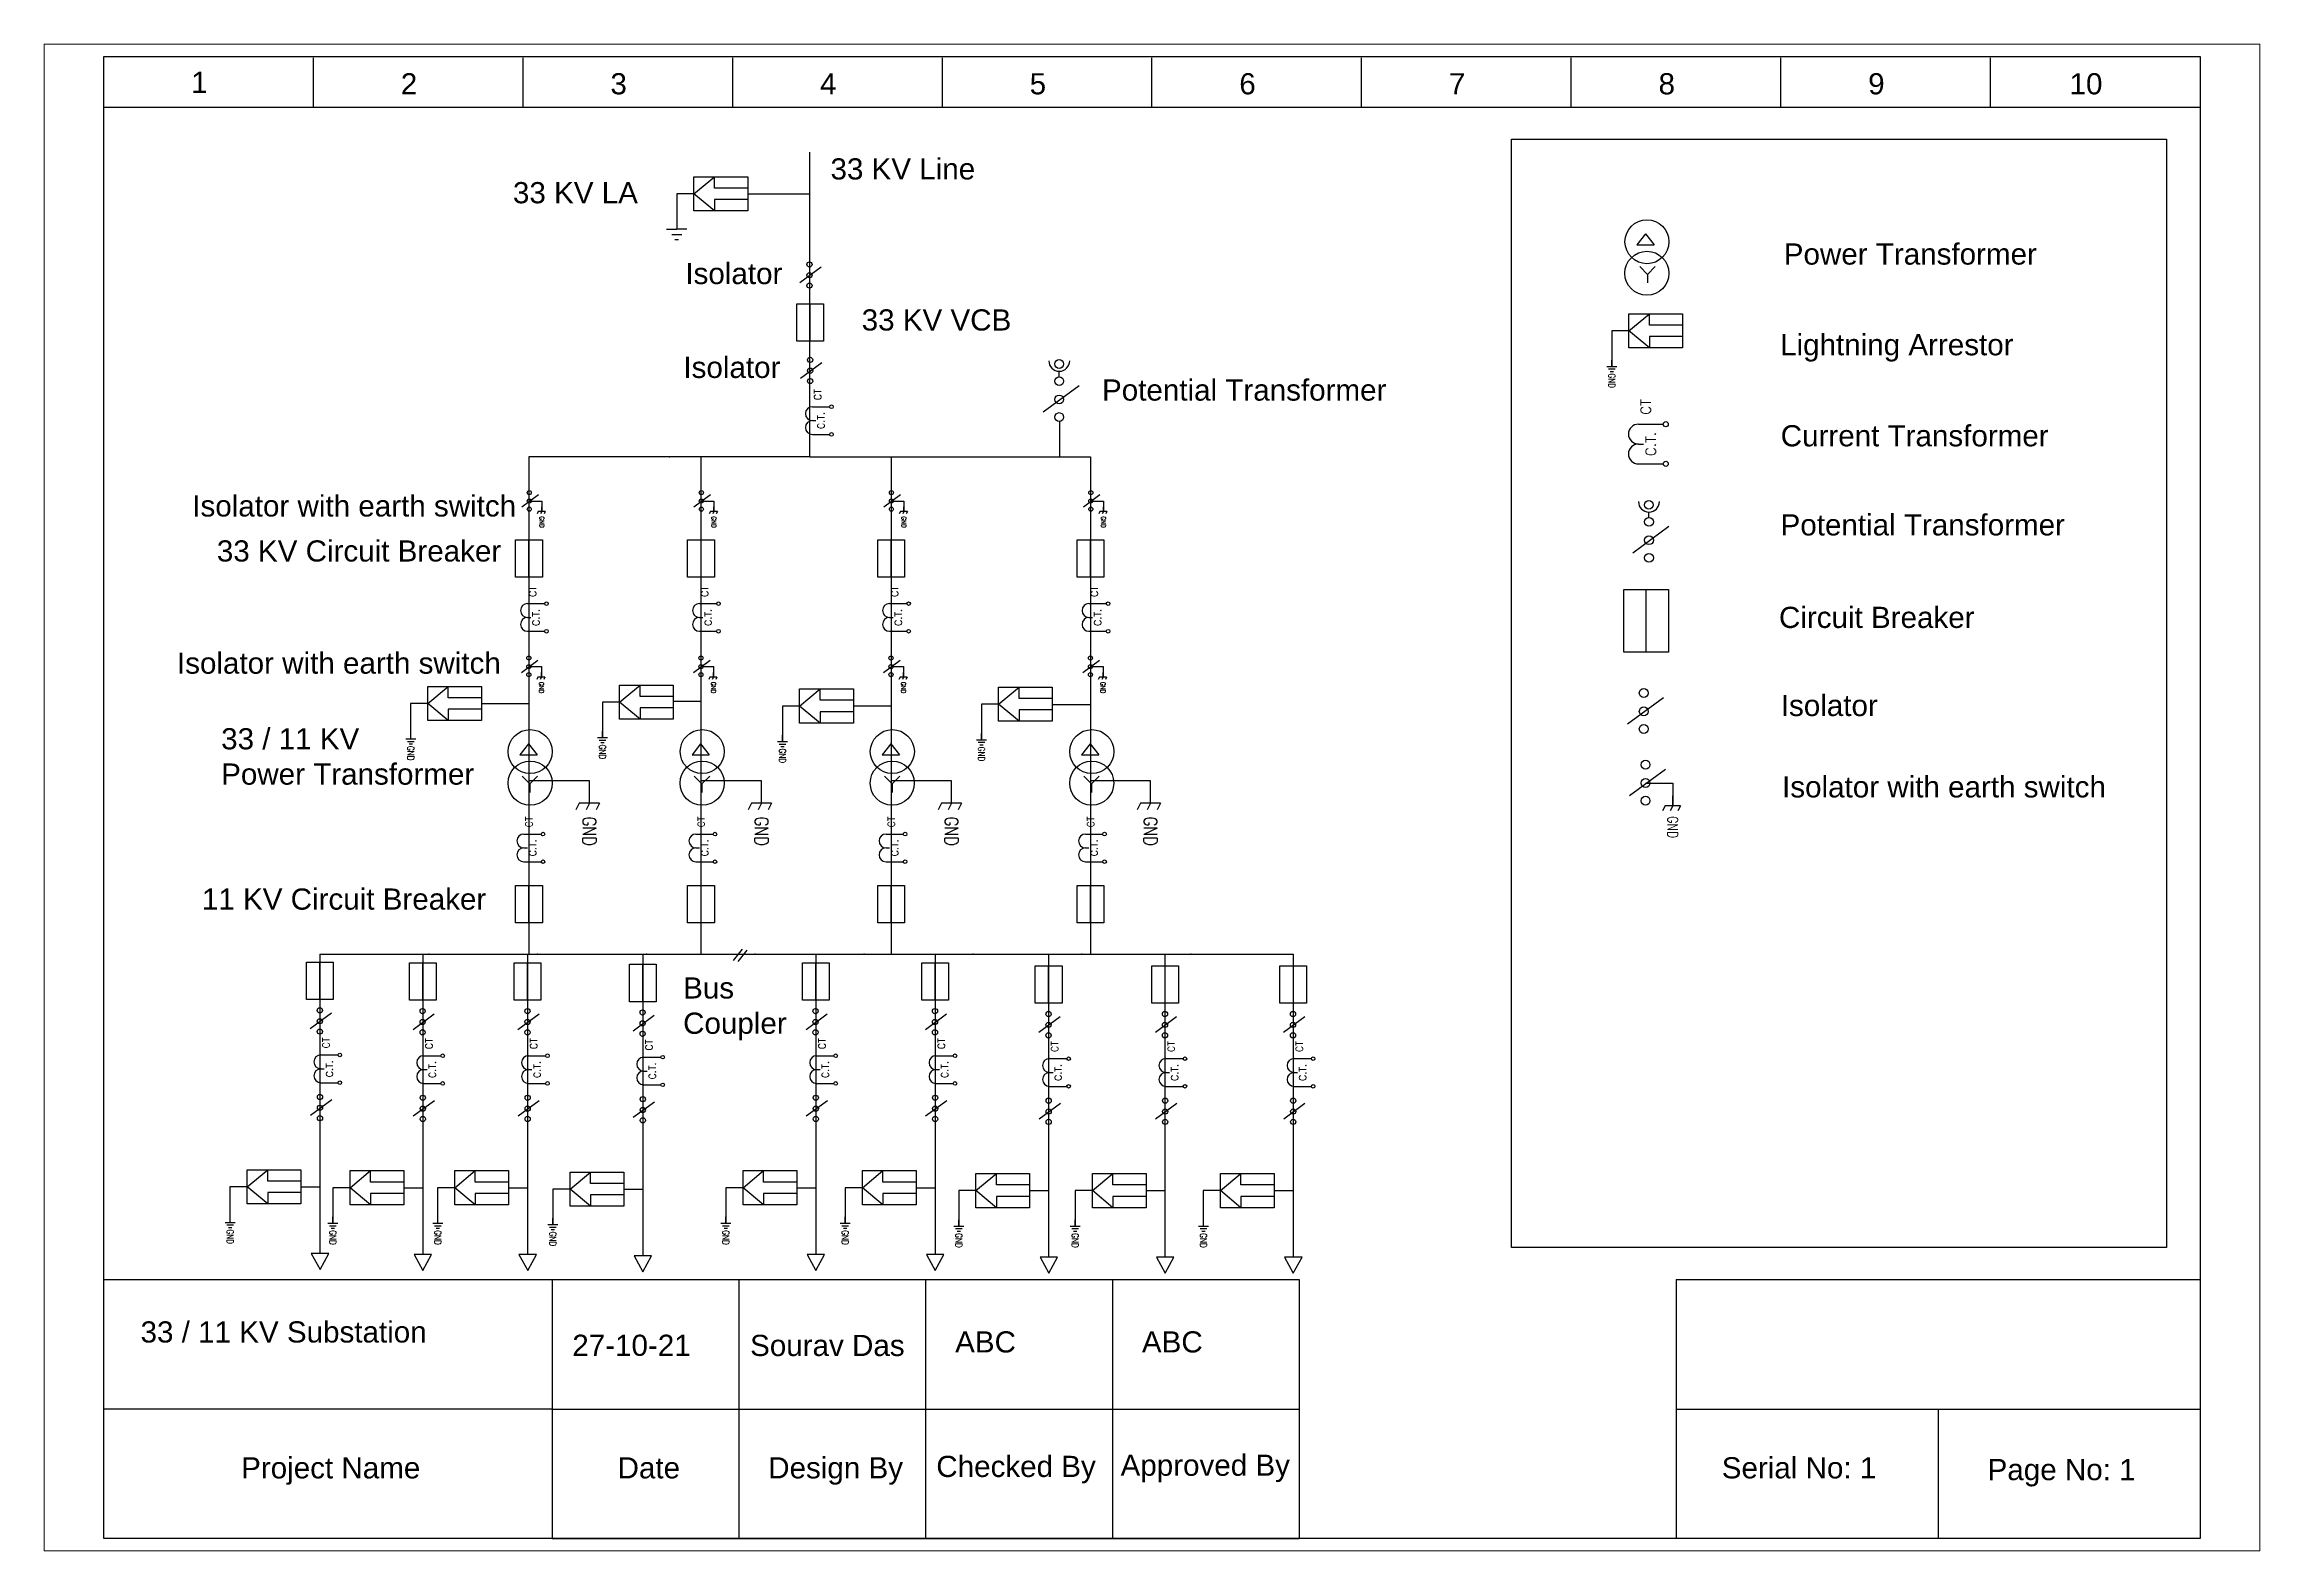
# Paper-space layout 'Layout1' of a CAD drawing. Header units: inches, sheet in millimetres. Extents: x 0 to 269, y -1 to 183.
# The model-space entities are those that its viewports show. They can reach past a viewport. Long polylines and large blocks are cut down to what shows.
import ezdxf
from ezdxf.enums import TextEntityAlignment as Align

# ---------------------------------------------------------------- set-up
doc = ezdxf.new("R2010")
doc.units = ezdxf.units.IN
doc.header["$MEASUREMENT"] = 0
for name, color, linetype in [('DESCCHILD', 20, 'Continuous'), ('MISC', 7, 'Continuous'), ('SYMS', 7, 'Continuous'), ('TAGS', 150, 'Continuous')]:
    doc.layers.add(name, color=color, linetype=linetype)
doc.styles.get("Standard").update_dxf_attribs({"font": 'arial.ttf'})
doc.styles.add('WD', font='romans.shx')

psp = doc.layouts.get("Layout1")

msp = doc.modelspace()

# ---------------------------------------------------------------- texts
at = {"layer": 'DESCCHILD', "char_height": 3, "attachment_point": 1}
for s, width, insert in [('\\pxqc;1', 20.9496, (3.06, 207.82)), ('\\pxqc;2', 20.9496, (32.76, 207.62)), ('\\pxqc;3', 20.9496, (62.46, 207.62)), ('\\pxqc;4', 20.9496, (92.16, 207.62)), ('\\pxqc;5', 20.9496, (121.86, 207.62)), ('\\pxqc;6', 20.9496, (151.56, 207.62)), ('\\pxqc;7', 20.9496, (181.26, 207.62)), ('\\pxqc;8', 20.9496, (210.96, 207.62)), ('\\pxqc;9', 20.9496, (240.66, 207.62)), ('\\pxqc;10', 20.9496, (270.36, 207.62)), ('\\pxt7;{\\C5;33 KV Line}', 23.332, (102.95, 195.56)), ('\\pxt7;{\\C5;33 KV LA}', 23.332, (57.96, 192.19)), ('{\\C5;Power Transformer}', 43.0731, (238.01, 183.5)), ('{\\C5;Isolator}', 43.0731, (82.39, 180.74)), ('\\pxt7;{\\C5;33 KV VCB}', 23.332, (107.37, 174.16)), ('{\\C5;Lightning Arrestor }', 43.0731, (237.49, 170.65)), ('{\\C5;Isolator}', 43.0731, (82.11, 167.44)), ('{\\C5;Isolator with earth switch}', 46.9484, (12.53, 147.81)), ('{\\C5;33 KV Circuit Breaker}', 43.0731, (16.01, 141.43)), ('{\\C5;Circuit Breaker}', 43.0731, (237.33, 132.02)), ('{\\C5;Isolator with earth switch}', 46.9484, (10.36, 125.54)), ('{\\C5;Isolator}', 43.0731, (237.59, 119.54)), ('\\A1;{\\C5;33 / 11 KV\\PPower Transformer}', 43.0731, (16.62, 114.82)), ('{\\C5;Isolator with earth switch}', 46.9484, (237.77, 108.01)), ('{\\C5;11 KV Circuit Breaker}', 43.0731, (13.89, 92.11)), ('{\\C5;Bus\\PCoupler }', 43.0731, (82.07, 79.52)), ('\\A1;33 / 11 KV Substation', 53.2184, (5.2, 30.78)), ('27-10-21', 20.9496, (66.37, 28.89)), ('Sourav Das', 22.8085, (91.56, 28.87)), ('ABC', 20.9496, (120.61, 29.37)), ('ABC', 20.9496, (147.07, 29.37)), ('Project Name', 31.2767, (19.45, 11.53)), ('\\pxqc;Date', 20.9496, (66.74, 11.53)), ('\\pxqc;Design By', 20.9496, (93.2, 11.53)), ('\\pxqc;Checked By', 24.3612, (117.06, 11.73)), ('\\pxqc;Approved By', 25.2728, (143.41, 11.9)), ('\\pxqc;Serial No: 1', 28.3608, (225.99, 11.53)), ('Page No: 1', 22.4936, (266.89, 11.28))]:
    msp.add_mtext_dynamic_manual_height_columns(s, width=width, gutter_width=1, heights=[0], dxfattribs=dict(at, insert=insert))
at = {"layer": 'DESCCHILD', "char_height": 3, "width": 43.0731, "attachment_point": 1}
for s, insert in [('{\\C5;Potential Transformer}', (141.42, 164.23)), ('{\\C5;Current Transformer}', (237.58, 157.75)), ('{\\C5;Potential Transformer}', (237.56, 145.13))]:
    msp.add_mtext(s, dxfattribs=dict(at, insert=insert))

# ---------------------------------------------------------------- blocks, each defined once
blk = doc.blocks.new('HXF1CT')
for p, q in [((-0.25, 0.344), (-0.25, 0.032)), ((0, 0.344), (0, 0.281)), ((0.25, 0.344), (0.25, 0.032))]:
    blk.add_line(p, q)
for centre in [(-0.249, 0), (0.249, 0)]:
    blk.add_circle(centre, 0.0322)
for centre in [(-0.125, 0.344), (0.125, 0.344)]:
    blk.add_arc(centre, 0.125, 0, 180)
at = {"style": 'WD', "width": 0.7}
for tag, p in [('INST', (-0.388, 0.577)), ('DESC1', (-0.388, 0.252)), ('LOC', (-0.388, 0.408)), ('DESC2', (-0.388, 0.095))]:
    blk.add_attdef(tag, text='', height=0.125, dxfattribs=at).set_placement(p, align=Align.RIGHT)
at = {"style": 'WD'}
blk.add_attdef('TAG1', (0.368, 0.188), '', height=0.125, dxfattribs=at)
for tag, p, height, flags in [('X4TERM01', (-0.281, 0), 0.0125, 1), ('X1TERM02', (0.281, 0), 0.0125, 1), ('FAMILY', (0.304, 0.191), 0.01, 9), ('X8TERM01', (-0.249, -0.032), 0.0125, 1), ('X8TERM02', (0.249, -0.032), 0.0125, 1)]:
    blk.add_attdef(tag, p, '', height=height, dxfattribs=dict(at, flags=flags))
blk.add_attdef('TYPE', text='', height=0.125, dxfattribs=at).set_placement((0, 0.125), align=Align.CENTER)
at = {"linetype": 'Continuous', "style": 'WD', "flags": 9}
for tag, p in [('ASSYCODE', (0.328, 0.125)), ('MFG', (0.327, 0.143)), ('CAT', (0.329, 0.162))]:
    blk.add_attdef(tag, text='', height=0.01, dxfattribs=at).set_placement(p, align=Align.CENTER)
at = {"style": 'WD', "width": 0.7}
blk.add_attdef('RATING1', (0.368, 0.031), '', height=0.125, dxfattribs=at)
at = {"linetype": 'Continuous', "style": 'WD', "flags": 8}
for tag, p in [('TERM01', (-0.188, -0.031)), ('TERM02', (0.328, -0.031))]:
    blk.add_attdef(tag, text='', height=0.125, dxfattribs=at).set_placement(p, align=Align.TOP_LEFT)
blk = doc.blocks.new('HGND2')
for p, q in [((0.125, 0), (0, 0)), ((0.125, 0.09375), (0.125, -0.09375)), ((0.171875, 0.0625), (0.171875, -0.0625)), ((0.21875, 0.03125), (0.21875, -0.03125))]:
    blk.add_line(p, q)
at = {"style": 'WD', "flags": 1}
for tag in ['ASSYCODE', 'CAT', 'X4TERM01', 'MFG', 'FAMILY']:
    blk.add_attdef(tag, (0, 0), '', height=0.01, dxfattribs=at)
at = {"style": 'WD', "width": 0.8}
for tag, p in [('TAG1', (0.25, 0)), ('INST', (0.25, 0.3125)), ('LOC', (0.25, 0.15625)), ('DESC1', (0.25, -0.15625)), ('DESC2', (0.25, -0.3125))]:
    blk.add_attdef(tag, text='', height=0.125, dxfattribs=at).set_placement(p, align=Align.MIDDLE_LEFT)
blk = doc.blocks.new('HGND1')
for p, q in [((0.125, 0), (0, 0)), ((0.125, 0.09375), (0.125, -0.09375)), ((0.125, 0.09375), (0.1875, 0.0625)), ((0.125, 0), (0.1875, -0.03125)), ((0.125, -0.09375), (0.1875, -0.125))]:
    blk.add_line(p, q)
at = {"style": 'WD', "width": 0.8}
for tag, p in [('INST', (0.25, 0.3125)), ('LOC', (0.25, 0.15625)), ('TAG1', (0.25, 0)), ('DESC1', (0.25, -0.15625)), ('DESC2', (0.25, -0.3125))]:
    blk.add_attdef(tag, text='', height=0.125, dxfattribs=at).set_placement(p, align=Align.MIDDLE_LEFT)
at = {"style": 'WD', "flags": 1}
for tag in ['ASSYCODE', 'X4TERM01', 'CAT', 'FAMILY', 'MFG']:
    blk.add_attdef(tag, (0, 0), '', height=0.01, dxfattribs=at)

# ---------------------------------------------------------------- linework, layer by layer
for p, q in [((29.7, 202.82), (29.7, 209.8)), ((59.4, 202.82), (59.4, 209.8)), ((89.1, 202.82), (89.1, 209.8)), ((118.8, 202.82), (118.8, 209.8)), ((148.5, 202.82), (148.5, 209.8)), ((178.2, 202.82), (178.2, 209.8)), ((207.9, 202.82), (207.9, 209.8)), ((237.6, 202.82), (237.6, 209.8)), ((267.3, 202.82), (267.3, 209.8)), ((0, 202.82), (297, 202.82)), ((100.01, 192.53), (100.01, 196.43)), ((83.61, 192.94), (91.22, 192.94)), ((83.61, 188.11), (83.61, 192.94)), ((83.61, 190.53), (86.52, 192.94)), ((86.52, 191.33), (86.52, 192.94)), ((91.22, 192.94), (91.22, 188.11)), ((100.01, 183.63), (100.01, 192.53)), ((83.61, 190.53), (81.17, 190.53)), ((81.17, 190.53), (81.17, 185.54)), ((86.52, 188.11), (83.61, 190.53)), ((91.22, 191.33), (86.52, 191.33)), ((91.22, 189.72), (86.52, 189.72)), ((86.52, 189.72), (86.52, 188.11)), ((91.22, 190.53), (100.01, 190.53)), ((79.73, 185.54), (81.17, 185.54)), ((82.61, 185.54), (81.17, 185.54)), ((91.22, 188.11), (83.61, 188.11)), ((80.45, 184.76), (81.89, 184.76)), ((80.92, 184.06), (81.41, 184.06)), ((100.01, 153.27), (100.01, 183.63)), ((218.4, 184.85), (217.18, 183.28)), ((217.18, 183.28), (219.63, 183.28)), ((218.4, 184.85), (219.63, 183.28)), ((98.62, 177.96), (101.62, 180.17)), ((217.62, 180.21), (218.71, 179.12)), ((218.71, 179.12), (219.81, 180.21)), ((218.71, 179.12), (218.71, 177.9)), ((100.08, 169.66), (100.08, 174.96)), ((216.07, 173.53), (223.68, 173.53)), ((216.07, 168.69), (216.07, 173.53)), ((216.07, 171.11), (218.98, 173.53)), ((218.98, 171.91), (218.98, 173.53)), ((223.68, 173.53), (223.68, 168.69)), ((216.07, 171.11), (213.63, 171.11)), ((213.63, 171.11), (213.63, 166.13)), ((218.98, 168.69), (216.07, 171.11)), ((223.68, 171.91), (218.98, 171.91)), ((223.68, 170.3), (218.98, 170.3)), ((218.98, 170.3), (218.98, 168.69)), ((98.71, 164.43), (101.71, 166.64)), ((223.68, 168.69), (216.07, 168.69)), ((133.07, 159.63), (138.17, 163.37)), ((135.36, 164.62), (135.36, 165.38)), ((135.39, 158.3), (135.39, 153.27)), ((100.01, 153.27), (60.23, 153.27)), ((60.23, 153.27), (60.23, 82.8)), ((84.6, 153.27), (84.6, 82.8)), ((84.6, 153.27), (84.6, 82.8)), ((100.01, 153.27), (139.79, 153.27)), ((111.54, 153.27), (111.54, 82.8)), ((111.54, 153.27), (111.54, 82.8)), ((139.79, 153.27), (139.79, 82.8)), ((139.79, 153.27), (139.79, 82.8)), ((59.21, 146.18), (61.57, 147.91)), ((83.59, 146.18), (85.95, 147.91)), ((110.52, 146.18), (112.88, 147.91)), ((138.78, 146.18), (141.13, 147.91)), ((60.27, 147), (62.06, 147)), ((62.06, 147), (62.06, 145.56)), ((84.65, 147), (86.43, 147)), ((86.43, 147), (86.43, 145.56)), ((111.58, 147), (113.36, 147)), ((113.36, 147), (113.36, 145.56)), ((139.84, 147), (141.62, 147)), ((141.62, 147), (141.62, 145.56)), ((218.91, 144.68), (218.91, 145.44)), ((60.23, 136.2), (60.23, 141.5)), ((84.61, 136.2), (84.61, 141.5)), ((111.54, 136.2), (111.54, 141.5)), ((139.8, 136.2), (139.8, 141.5)), ((216.62, 139.68), (221.72, 143.43)), ((218.51, 125.59), (218.51, 134.49)), ((59.15, 122.73), (61.51, 124.46)), ((60.21, 123.55), (61.99, 123.55)), ((61.99, 123.55), (61.99, 122.11)), ((83.53, 122.73), (85.88, 124.46)), ((84.59, 123.55), (86.37, 123.55)), ((86.37, 123.55), (86.37, 122.11)), ((110.46, 122.73), (112.81, 124.46)), ((111.52, 123.55), (113.3, 123.55)), ((113.3, 123.55), (113.3, 122.11)), ((138.72, 122.73), (141.07, 124.46)), ((139.78, 123.55), (141.56, 123.55)), ((141.56, 123.55), (141.56, 122.11)), ((45.89, 120.75), (53.5, 120.75)), ((45.89, 115.91), (45.89, 120.75)), ((45.89, 118.33), (48.8, 120.75)), ((48.8, 119.14), (48.8, 120.75)), ((53.5, 120.75), (53.5, 115.91)), ((73.07, 120.93), (80.68, 120.93)), ((73.07, 116.1), (73.07, 120.93)), ((73.07, 118.52), (75.98, 120.93)), ((75.98, 119.32), (75.98, 120.93)), ((80.68, 119.32), (75.98, 119.32)), ((80.68, 120.93), (80.68, 116.1)), ((98.58, 120.38), (106.19, 120.38)), ((98.58, 115.54), (98.58, 120.38)), ((98.58, 117.96), (101.49, 120.38)), ((101.49, 118.77), (101.49, 120.38)), ((106.19, 120.38), (106.19, 115.54)), ((126.77, 120.64), (134.37, 120.64)), ((126.77, 115.8), (126.77, 120.64)), ((126.77, 118.22), (129.67, 120.64)), ((129.67, 119.02), (129.67, 120.64)), ((134.37, 120.64), (134.37, 115.8)), ((45.89, 118.33), (43.45, 118.33)), ((43.45, 118.33), (43.45, 113.35)), ((48.8, 115.91), (45.89, 118.33)), ((53.5, 119.14), (48.8, 119.14)), ((53.5, 117.53), (48.8, 117.53)), ((48.8, 117.53), (48.8, 115.91)), ((53.48, 118.31), (60.13, 118.31)), ((73.07, 118.52), (70.63, 118.52)), ((70.63, 118.52), (70.63, 113.53)), ((75.98, 116.1), (73.07, 118.52)), ((80.68, 117.71), (75.98, 117.71)), ((75.98, 117.71), (75.98, 116.1)), ((80.74, 118.64), (84.6, 118.64)), ((98.58, 117.96), (96.14, 117.96)), ((96.14, 117.96), (96.14, 112.98)), ((101.49, 115.54), (98.58, 117.96)), ((106.19, 118.77), (101.49, 118.77)), ((106.19, 117.15), (101.49, 117.15)), ((101.49, 117.15), (101.49, 115.54)), ((106.17, 117.98), (111.54, 117.98)), ((126.77, 118.22), (124.33, 118.22)), ((124.33, 118.22), (124.33, 113.23)), ((129.67, 115.8), (126.77, 118.22)), ((134.37, 119.02), (129.67, 119.02)), ((134.37, 117.41), (129.67, 117.41)), ((129.67, 117.41), (129.67, 115.8)), ((134.34, 118.17), (139.79, 118.17)), ((215.88, 115.43), (220.98, 119.18)), ((53.5, 115.91), (45.89, 115.91)), ((80.68, 116.1), (73.07, 116.1)), ((106.19, 115.54), (98.58, 115.54)), ((134.37, 115.8), (126.77, 115.8)), ((60.17, 112.62), (58.95, 111.04)), ((58.95, 111.04), (61.4, 111.04)), ((60.17, 112.62), (61.4, 111.04)), ((84.55, 112.62), (83.33, 111.04)), ((83.33, 111.04), (85.78, 111.04)), ((84.55, 112.62), (85.78, 111.04)), ((111.48, 112.62), (110.26, 111.04)), ((110.26, 111.04), (112.71, 111.04)), ((111.48, 112.62), (112.71, 111.04)), ((139.74, 112.62), (138.52, 111.04)), ((138.52, 111.04), (140.97, 111.04)), ((139.74, 112.62), (140.97, 111.04)), ((59.27, 108.03), (60.37, 106.94)), ((68.79, 107.38), (60.23, 107.38)), ((60.37, 106.94), (61.46, 108.03)), ((60.37, 106.94), (60.37, 105.71)), ((68.79, 106.09), (68.79, 107.38)), ((83.65, 108.03), (84.74, 106.94)), ((93.19, 107.38), (84.6, 107.38)), ((84.74, 106.94), (85.84, 108.03)), ((84.74, 106.94), (84.74, 105.71)), ((93.19, 106.09), (93.19, 107.38)), ((110.58, 108.03), (111.67, 106.94)), ((120.09, 107.38), (111.54, 107.38)), ((111.67, 106.94), (112.77, 108.03)), ((111.67, 106.94), (111.67, 105.71)), ((120.09, 106.09), (120.09, 107.38)), ((138.84, 108.03), (139.93, 106.94)), ((148.29, 107.38), (139.79, 107.38)), ((139.93, 106.94), (141.03, 108.03)), ((139.93, 106.94), (139.93, 105.71)), ((148.29, 106.09), (148.29, 107.38)), ((216.14, 105.28), (221.24, 109.02)), ((218.43, 107.05), (222.29, 107.05)), ((222.29, 107.05), (222.29, 103.93)), ((60.23, 87.22), (60.23, 92.53)), ((84.61, 87.22), (84.61, 92.53)), ((111.54, 87.22), (111.54, 92.53)), ((139.8, 87.22), (139.8, 92.53)), ((30.61, 82.8), (168.49, 82.8)), ((30.61, 82.8), (30.61, 44.57)), ((30.62, 76.38), (30.62, 81.68)), ((45.17, 82.8), (45.17, 44.46)), ((60.02, 82.8), (60.02, 44.46)), ((76.34, 82.8), (76.34, 44.27)), ((90.44, 83.52), (89.14, 81.92)), ((91.11, 83.39), (89.81, 81.78)), ((100.85, 82.8), (100.85, 44.46)), ((117.76, 82.8), (117.76, 44.46)), ((133.85, 82.8), (133.85, 44.05)), ((150.34, 82.8), (150.34, 44.05)), ((168.49, 82.8), (168.49, 44.05)), ((45.18, 76.27), (45.18, 81.57)), ((60.03, 76.27), (60.03, 81.57)), ((76.36, 76.07), (76.36, 81.38)), ((100.86, 76.27), (100.86, 81.57)), ((117.77, 76.27), (117.77, 81.57)), ((133.86, 75.86), (133.86, 81.16)), ((150.36, 75.86), (150.36, 81.16)), ((29.25, 72.27), (32.25, 74.47)), ((43.81, 72.15), (46.82, 74.36)), ((58.66, 72.15), (61.67, 74.36)), ((74.98, 71.96), (77.99, 74.17)), ((99.49, 72.15), (102.5, 74.36)), ((116.4, 72.15), (119.41, 74.36)), ((132.49, 71.74), (135.49, 73.95)), ((148.98, 71.74), (151.99, 73.95)), ((167.13, 71.74), (170.14, 73.95)), ((29.27, 59.99), (32.28, 62.2)), ((43.84, 59.88), (46.84, 62.09)), ((58.68, 59.88), (61.69, 62.09)), ((75.01, 59.69), (78.02, 61.89)), ((99.52, 59.88), (102.52, 62.09)), ((116.43, 59.88), (119.43, 62.09)), ((132.51, 59.47), (135.52, 61.68)), ((149.01, 59.47), (152.02, 61.68)), ((167.16, 59.47), (170.16, 61.68)), ((20.31, 52.24), (27.92, 52.24)), ((20.31, 47.41), (20.31, 52.24)), ((20.31, 49.82), (23.22, 52.24)), ((23.22, 50.63), (23.22, 52.24)), ((27.92, 50.63), (23.22, 50.63)), ((27.92, 52.24), (27.92, 47.41)), ((34.88, 52.13), (42.49, 52.13)), ((34.88, 47.29), (34.88, 52.13)), ((34.88, 49.71), (37.79, 52.13)), ((37.79, 50.52), (37.79, 52.13)), ((42.49, 50.52), (37.79, 50.52)), ((42.49, 52.13), (42.49, 47.29)), ((49.73, 52.13), (57.34, 52.13)), ((49.73, 47.29), (49.73, 52.13)), ((49.73, 49.71), (52.63, 52.13)), ((52.63, 50.52), (52.63, 52.13)), ((57.34, 50.52), (52.63, 50.52)), ((57.34, 52.13), (57.34, 47.29)), ((66.05, 51.94), (73.66, 51.94)), ((66.05, 47.1), (66.05, 51.94)), ((66.05, 49.52), (68.96, 51.94)), ((68.96, 50.32), (68.96, 51.94)), ((73.66, 50.32), (68.96, 50.32)), ((73.66, 51.94), (73.66, 47.1)), ((90.56, 52.13), (98.17, 52.13)), ((90.56, 47.29), (90.56, 52.13)), ((90.56, 49.71), (93.47, 52.13)), ((93.47, 50.52), (93.47, 52.13)), ((98.17, 50.52), (93.47, 50.52)), ((98.17, 52.13), (98.17, 47.29)), ((107.47, 52.13), (115.08, 52.13)), ((107.47, 47.29), (107.47, 52.13)), ((107.47, 49.71), (110.38, 52.13)), ((110.38, 50.52), (110.38, 52.13)), ((115.08, 50.52), (110.38, 50.52)), ((115.08, 52.13), (115.08, 47.29)), ((123.56, 51.72), (131.16, 51.72)), ((123.56, 46.88), (123.56, 51.72)), ((123.56, 49.3), (126.46, 51.72)), ((126.46, 50.11), (126.46, 51.72)), ((131.16, 51.72), (131.16, 46.88)), ((140.05, 51.72), (147.66, 51.72)), ((140.05, 46.88), (140.05, 51.72)), ((140.05, 49.3), (142.96, 51.72)), ((142.96, 50.11), (142.96, 51.72)), ((147.66, 51.72), (147.66, 46.88)), ((158.2, 51.72), (165.81, 51.72)), ((158.2, 46.88), (158.2, 51.72)), ((158.2, 49.3), (161.11, 51.72)), ((161.11, 50.11), (161.11, 51.72)), ((165.81, 51.72), (165.81, 46.88)), ((20.31, 49.82), (17.87, 49.82)), ((17.87, 49.82), (17.87, 44.84)), ((23.22, 47.41), (20.31, 49.82)), ((27.92, 47.41), (20.31, 47.41)), ((27.92, 49.02), (23.22, 49.02)), ((23.22, 49.02), (23.22, 47.41)), ((27.92, 49.82), (30.61, 49.82)), ((34.88, 49.71), (32.44, 49.71)), ((32.44, 49.71), (32.44, 44.73)), ((37.79, 47.29), (34.88, 49.71)), ((42.49, 47.29), (34.88, 47.29)), ((42.49, 48.91), (37.79, 48.91)), ((37.79, 48.91), (37.79, 47.29)), ((42.49, 49.71), (45.17, 49.71)), ((49.73, 49.71), (47.29, 49.71)), ((47.29, 49.71), (47.29, 44.73)), ((52.63, 47.29), (49.73, 49.71)), ((57.34, 47.29), (49.73, 47.29)), ((57.34, 48.91), (52.63, 48.91)), ((52.63, 48.91), (52.63, 47.29)), ((57.34, 49.71), (60.02, 49.71)), ((66.05, 49.52), (63.61, 49.52)), ((63.61, 49.52), (63.61, 44.53)), ((68.96, 47.1), (66.05, 49.52)), ((73.66, 47.1), (66.05, 47.1)), ((73.66, 48.71), (68.96, 48.71)), ((68.96, 48.71), (68.96, 47.1)), ((73.66, 49.52), (76.34, 49.52)), ((90.56, 49.71), (88.12, 49.71)), ((88.12, 49.71), (88.12, 44.73)), ((93.47, 47.29), (90.56, 49.71)), ((98.17, 47.29), (90.56, 47.29)), ((98.17, 48.91), (93.47, 48.91)), ((93.47, 48.91), (93.47, 47.29)), ((98.17, 49.71), (100.85, 49.71)), ((107.47, 49.71), (105.03, 49.71)), ((105.03, 49.71), (105.03, 44.73)), ((110.38, 47.29), (107.47, 49.71)), ((115.08, 47.29), (107.47, 47.29)), ((115.08, 48.91), (110.38, 48.91)), ((110.38, 48.91), (110.38, 47.29)), ((115.08, 49.71), (117.76, 49.71)), ((123.56, 49.3), (121.12, 49.3)), ((121.12, 49.3), (121.12, 44.32)), ((126.46, 46.88), (123.56, 49.3)), ((131.16, 50.11), (126.46, 50.11)), ((131.16, 48.49), (126.46, 48.49)), ((126.46, 48.49), (126.46, 46.88)), ((131.16, 49.3), (133.85, 49.3)), ((140.05, 49.3), (137.61, 49.3)), ((137.61, 49.3), (137.61, 44.32)), ((142.96, 46.88), (140.05, 49.3)), ((147.66, 50.11), (142.96, 50.11)), ((147.66, 48.49), (142.96, 48.49)), ((142.96, 48.49), (142.96, 46.88)), ((147.66, 49.3), (150.34, 49.3)), ((158.2, 49.3), (155.76, 49.3)), ((155.76, 49.3), (155.76, 44.32)), ((161.11, 46.88), (158.2, 49.3)), ((165.81, 50.11), (161.11, 50.11)), ((165.81, 48.49), (161.11, 48.49)), ((161.11, 48.49), (161.11, 46.88)), ((165.81, 49.3), (168.49, 49.3)), ((30.61, 44.57), (30.61, 40.38)), ((45.17, 44.46), (45.17, 40.27)), ((60.02, 44.46), (60.02, 40.27)), ((76.34, 44.27), (76.34, 40.07)), ((100.85, 44.46), (100.85, 40.27)), ((117.76, 44.46), (117.76, 40.27)), ((131.16, 46.88), (123.56, 46.88)), ((133.85, 44.05), (133.85, 39.86)), ((147.66, 46.88), (140.05, 46.88)), ((150.34, 44.05), (150.34, 39.86)), ((165.81, 46.88), (158.2, 46.88)), ((168.49, 44.05), (168.49, 39.86)), ((30.61, 40.38), (29.39, 40.38)), ((29.39, 40.38), (30.63, 38.11)), ((31.87, 40.38), (30.61, 40.38)), ((30.63, 38.11), (31.87, 40.38)), ((45.17, 40.27), (43.96, 40.27)), ((43.96, 40.27), (45.2, 38)), ((46.44, 40.27), (45.17, 40.27)), ((45.2, 38), (46.44, 40.27)), ((60.02, 40.27), (58.81, 40.27)), ((58.81, 40.27), (60.05, 38)), ((61.28, 40.27), (60.02, 40.27)), ((60.05, 38), (61.28, 40.27)), ((76.34, 40.07), (75.13, 40.07)), ((75.13, 40.07), (76.37, 37.81)), ((77.61, 40.07), (76.34, 40.07)), ((76.37, 37.81), (77.61, 40.07)), ((100.85, 40.27), (99.64, 40.27)), ((99.64, 40.27), (100.88, 38)), ((102.12, 40.27), (100.85, 40.27)), ((100.88, 38), (102.12, 40.27)), ((117.76, 40.27), (116.55, 40.27)), ((116.55, 40.27), (117.79, 38)), ((119.03, 40.27), (117.76, 40.27)), ((117.79, 38), (119.03, 40.27)), ((133.85, 39.86), (132.64, 39.86)), ((132.64, 39.86), (133.87, 37.59)), ((135.11, 39.86), (133.85, 39.86)), ((133.87, 37.59), (135.11, 39.86)), ((150.34, 39.86), (149.13, 39.86)), ((149.13, 39.86), (150.37, 37.59)), ((151.61, 39.86), (150.34, 39.86)), ((150.37, 37.59), (151.61, 39.86)), ((168.49, 39.86), (167.28, 39.86)), ((167.28, 39.86), (168.52, 37.59)), ((169.76, 39.86), (168.49, 39.86)), ((168.52, 37.59), (169.76, 39.86)), ((0, 36.72), (169.35, 36.72)), ((63.51, 36.72), (63.51, 0)), ((89.97, 36.72), (89.97, 0)), ((116.43, 36.72), (116.43, 0)), ((142.89, 36.72), (142.89, 0)), ((169.35, 36.72), (169.35, 0)), ((222.75, 36.72), (222.75, 0)), ((222.75, 36.72), (297, 36.72)), ((63.51, 18.36), (0, 18.36)), ((63.51, 18.36), (169.35, 18.36)), ((222.75, 18.36), (297, 18.36)), ((259.88, 18.36), (259.88, 0)), ((63.51, 0), (169.35, 0))]:
    msp.add_line(p, q)
for points in [[(0, 0), (0, 210), (297, 210), (297, 0), (0, 0)], [(0, 210), (297, 210), (297, 0), (0, 0)], [(199.42, 198.28), (292.22, 198.28), (292.22, 41.23), (199.42, 41.23)], [(98.18, 174.96), (101.98, 174.96), (101.98, 169.66), (98.18, 169.66)], [(58.33, 141.5), (62.13, 141.5), (62.13, 136.2), (58.33, 136.2)], [(82.71, 141.5), (86.5, 141.5), (86.5, 136.2), (82.71, 136.2)], [(109.64, 141.5), (113.43, 141.5), (113.43, 136.2), (109.64, 136.2)], [(137.9, 141.5), (141.69, 141.5), (141.69, 136.2), (137.9, 136.2)], [(215.33, 134.49), (221.69, 134.49), (221.69, 125.59), (215.33, 125.59)], [(58.34, 92.53), (62.13, 92.53), (62.13, 87.22), (58.34, 87.22)], [(82.71, 92.53), (86.51, 92.53), (86.51, 87.22), (82.71, 87.22)], [(109.64, 92.53), (113.44, 92.53), (113.44, 87.22), (109.64, 87.22)], [(137.9, 92.53), (141.7, 92.53), (141.7, 87.22), (137.9, 87.22)], [(28.72, 81.68), (32.51, 81.68), (32.51, 76.38), (28.72, 76.38)], [(43.29, 81.57), (47.08, 81.57), (47.08, 76.27), (43.29, 76.27)], [(58.14, 81.57), (61.93, 81.57), (61.93, 76.27), (58.14, 76.27)], [(74.46, 81.38), (78.25, 81.38), (78.25, 76.07), (74.46, 76.07)], [(98.97, 81.57), (102.76, 81.57), (102.76, 76.27), (98.97, 76.27)], [(115.88, 81.57), (119.67, 81.57), (119.67, 76.27), (115.88, 76.27)], [(131.96, 81.16), (135.76, 81.16), (135.76, 75.86), (131.96, 75.86)], [(148.46, 81.16), (152.25, 81.16), (152.25, 75.86), (148.46, 75.86)], [(166.61, 81.16), (170.4, 81.16), (170.4, 75.86), (166.61, 75.86)]]:
    msp.add_lwpolyline(points, close=True)
for centre, radius in [((218.63, 183.74), 3.12), ((218.62, 179.27), 3.12), ((99.97, 180.53), 0.368), ((99.97, 179), 0.368), ((99.97, 177.53), 0.368), ((100.06, 167), 0.368), ((135.35, 166.42), 0.624), ((100.06, 165.47), 0.368), ((100.06, 164), 0.368), ((135.36, 163.99), 0.624), ((135.36, 161.4), 0.624), ((135.36, 158.9), 0.624), ((60.27, 148.2), 0.288), ((84.65, 148.2), 0.288), ((111.58, 148.2), 0.288), ((139.84, 148.2), 0.288), ((60.27, 147), 0.288), ((60.27, 145.85), 0.288), ((84.65, 147), 0.288), ((84.65, 145.85), 0.288), ((111.58, 147), 0.288), ((111.58, 145.85), 0.288), ((139.84, 147), 0.288), ((139.84, 145.85), 0.288), ((218.9, 146.47), 0.624), ((218.91, 144.05), 0.624), ((218.91, 141.45), 0.624), ((218.91, 138.96), 0.624), ((60.21, 124.75), 0.288), ((60.21, 123.55), 0.288), ((60.21, 122.4), 0.288), ((84.59, 124.75), 0.288), ((84.59, 123.55), 0.288), ((84.59, 122.4), 0.288), ((111.52, 124.75), 0.288), ((111.52, 123.55), 0.288), ((111.52, 122.4), 0.288), ((139.78, 124.75), 0.288), ((139.78, 123.55), 0.288), ((139.78, 122.4), 0.288), ((218.17, 119.8), 0.624), ((218.17, 117.2), 0.624), ((60.4, 111.5), 3.12), ((84.78, 111.5), 3.12), ((111.71, 111.5), 3.12), ((139.97, 111.5), 3.12), ((218.17, 114.71), 0.624), ((60.4, 107.04), 3.12), ((84.77, 107.04), 3.12), ((111.7, 107.04), 3.12), ((139.96, 107.04), 3.12), ((218.43, 109.65), 0.624), ((218.43, 107.05), 0.624), ((218.43, 104.55), 0.624), ((30.6, 74.84), 0.368), ((30.6, 73.31), 0.368), ((30.6, 71.84), 0.368), ((45.16, 74.73), 0.368), ((45.16, 73.2), 0.368), ((60.01, 74.73), 0.368), ((60.01, 73.2), 0.368), ((76.33, 74.54), 0.368), ((76.33, 73), 0.368), ((100.84, 74.73), 0.368), ((100.84, 73.2), 0.368), ((117.75, 74.73), 0.368), ((117.75, 73.2), 0.368), ((133.84, 74.32), 0.368), ((133.84, 72.78), 0.368), ((150.34, 74.32), 0.368), ((150.34, 72.78), 0.368), ((168.48, 74.32), 0.368), ((168.48, 72.78), 0.368), ((45.16, 71.73), 0.368), ((60.01, 71.73), 0.368), ((76.33, 71.53), 0.368), ((100.84, 71.73), 0.368), ((117.75, 71.73), 0.368), ((133.84, 71.31), 0.368), ((150.34, 71.31), 0.368), ((168.48, 71.31), 0.368), ((30.62, 62.57), 0.368), ((45.19, 62.46), 0.368), ((60.04, 62.46), 0.368), ((100.87, 62.46), 0.368), ((117.78, 62.46), 0.368), ((30.62, 61.04), 0.368), ((30.62, 59.56), 0.368), ((45.19, 60.92), 0.368), ((45.19, 59.45), 0.368), ((60.04, 60.92), 0.368), ((60.04, 59.45), 0.368), ((76.36, 62.26), 0.368), ((76.36, 60.73), 0.368), ((100.87, 60.92), 0.368), ((100.87, 59.45), 0.368), ((117.78, 60.92), 0.368), ((117.78, 59.45), 0.368), ((133.86, 62.04), 0.368), ((133.86, 60.51), 0.368), ((150.36, 62.04), 0.368), ((150.36, 60.51), 0.368), ((168.51, 62.04), 0.368), ((168.51, 60.51), 0.368), ((76.36, 59.26), 0.368), ((133.86, 59.04), 0.368), ((150.36, 59.04), 0.368), ((168.51, 59.04), 0.368)]:
    msp.add_circle(centre, radius)
for centre in [(135.36, 166.87), (218.91, 146.92)]:
    msp.add_arc(centre, 1.48, 180, 0)
for p in [(29.7, 202.82), (59.4, 202.82), (89.1, 202.82), (118.8, 202.82), (148.5, 202.82), (178.2, 202.82), (207.9, 202.82), (237.6, 202.82), (267.3, 202.82), (91.22, 191.33), (91.22, 189.72), (223.68, 171.91), (223.68, 170.3), (80.12, 153.27), (80.12, 153.27), (80.68, 119.32), (53.5, 119.14), (53.5, 117.53), (80.68, 117.71), (106.19, 118.77), (106.19, 117.15), (134.37, 119.02), (134.37, 117.41), (46.03, 82.8), (61.45, 82.8), (76.88, 82.8), (92.3, 82.8), (107.72, 82.8), (123.15, 82.8), (138.57, 82.8), (153.99, 82.8), (27.92, 50.63), (42.49, 50.52), (57.34, 50.52), (73.66, 50.32), (98.17, 50.52), (115.08, 50.52), (27.92, 49.02), (42.49, 48.91), (57.34, 48.91), (73.66, 48.71), (98.17, 48.91), (115.08, 48.91), (131.16, 50.11), (131.16, 48.49), (147.66, 50.11), (147.66, 48.49), (165.81, 50.11), (165.81, 48.49), (89.97, 0), (116.43, 0), (142.89, 0)]:
    msp.add_point(p)

# ---------------------------------------------------------------- block references
at = {"layer": 'SYMS'}
ref = msp.add_blockref('HGND2', (213.66, 166.98), dxfattribs=dict(at, xscale=7.555388156461701, yscale=7.555388156461701, zscale=7.555388156461701, rotation=270))
ref.add_attrib('TAG1', 'GND', dxfattribs={"layer": 'TAGS', "height": 0.944, "rotation": 270, "style": 'WD', "width": 0.8}).set_placement((213.66, 165.09), align=Align.MIDDLE_LEFT)
ref = msp.add_blockref('HXF1CT', (103.09, 158.4), dxfattribs=dict(at, xscale=7.861260076391131, yscale=7.861260076391131, zscale=7.861260076391131, rotation=90))
ref.add_attrib('TYPE', 'C.T.', dxfattribs={"layer": 'MISC', "height": 0.983, "rotation": 90, "style": 'WD'}).set_placement((102.11, 158.4), align=Align.CENTER)
ref.add_attrib('TAG1', 'CT', (101.61, 161.29), dxfattribs={"layer": 'TAGS', "height": 0.983, "rotation": 90, "style": 'WD'})
ref = msp.add_blockref('HXF1CT', (221.29, 155.08), dxfattribs=dict(at, xscale=11.2704011079246, yscale=11.2704011079246, zscale=11.2704011079246, rotation=90))
ref.add_attrib('TYPE', 'C.T.', dxfattribs={"layer": 'MISC', "height": 1.409, "rotation": 90, "style": 'WD'}).set_placement((219.88, 155.08), align=Align.CENTER)
ref.add_attrib('TAG1', 'CT', (219.17, 159.23), dxfattribs={"layer": 'TAGS', "height": 1.409, "rotation": 90, "style": 'WD'})
ref = msp.add_blockref('HGND1', (62.05, 146.17), dxfattribs=dict(at, xscale=5.323078943291568, yscale=5.323078943291568, zscale=5.323078943291568, rotation=270))
ref.add_attrib('TAG1', 'GND', dxfattribs={"layer": 'TAGS', "height": 0.665, "rotation": 270, "style": 'WD', "width": 0.8}).set_placement((62.05, 144.84), align=Align.MIDDLE_LEFT)
ref = msp.add_blockref('HGND1', (86.43, 146.17), dxfattribs=dict(at, xscale=5.323078943291568, yscale=5.323078943291568, zscale=5.323078943291568, rotation=270))
ref.add_attrib('TAG1', 'GND', dxfattribs={"layer": 'TAGS', "height": 0.665, "rotation": 270, "style": 'WD', "width": 0.8}).set_placement((86.43, 144.84), align=Align.MIDDLE_LEFT)
ref = msp.add_blockref('HGND1', (113.36, 146.17), dxfattribs=dict(at, xscale=5.323078943291568, yscale=5.323078943291568, zscale=5.323078943291568, rotation=270))
ref.add_attrib('TAG1', 'GND', dxfattribs={"layer": 'TAGS', "height": 0.665, "rotation": 270, "style": 'WD', "width": 0.8}).set_placement((113.36, 144.84), align=Align.MIDDLE_LEFT)
ref = msp.add_blockref('HGND1', (141.62, 146.17), dxfattribs=dict(at, xscale=5.323078943291568, yscale=5.323078943291568, zscale=5.323078943291568, rotation=270))
ref.add_attrib('TAG1', 'GND', dxfattribs={"layer": 'TAGS', "height": 0.665, "rotation": 270, "style": 'WD', "width": 0.8}).set_placement((141.62, 144.84), align=Align.MIDDLE_LEFT)
ref = msp.add_blockref('HXF1CT', (62.72, 130.51), dxfattribs=dict(at, xscale=7.861260076391131, yscale=7.861260076391131, zscale=7.861260076391131, rotation=90))
ref.add_attrib('TYPE', 'C.T.', dxfattribs={"layer": 'MISC', "height": 0.983, "rotation": 90, "style": 'WD'}).set_placement((61.73, 130.51), align=Align.CENTER)
ref.add_attrib('TAG1', 'CT', (61.24, 133.41), dxfattribs={"layer": 'TAGS', "height": 0.983, "rotation": 90, "style": 'WD'})
ref = msp.add_blockref('HXF1CT', (87.09, 130.51), dxfattribs=dict(at, xscale=7.861260076391131, yscale=7.861260076391131, zscale=7.861260076391131, rotation=90))
ref.add_attrib('TYPE', 'C.T.', dxfattribs={"layer": 'MISC', "height": 0.983, "rotation": 90, "style": 'WD'}).set_placement((86.11, 130.51), align=Align.CENTER)
ref.add_attrib('TAG1', 'CT', (85.62, 133.41), dxfattribs={"layer": 'TAGS', "height": 0.983, "rotation": 90, "style": 'WD'})
ref = msp.add_blockref('HXF1CT', (114.02, 130.51), dxfattribs=dict(at, xscale=7.861260076391131, yscale=7.861260076391131, zscale=7.861260076391131, rotation=90))
ref.add_attrib('TYPE', 'C.T.', dxfattribs={"layer": 'MISC', "height": 0.983, "rotation": 90, "style": 'WD'}).set_placement((113.04, 130.51), align=Align.CENTER)
ref.add_attrib('TAG1', 'CT', (112.55, 133.41), dxfattribs={"layer": 'TAGS', "height": 0.983, "rotation": 90, "style": 'WD'})
ref = msp.add_blockref('HXF1CT', (142.28, 130.51), dxfattribs=dict(at, xscale=7.861260076391131, yscale=7.861260076391131, zscale=7.861260076391131, rotation=90))
ref.add_attrib('TYPE', 'C.T.', dxfattribs={"layer": 'MISC', "height": 0.983, "rotation": 90, "style": 'WD'}).set_placement((141.3, 130.51), align=Align.CENTER)
ref.add_attrib('TAG1', 'CT', (140.81, 133.41), dxfattribs={"layer": 'TAGS', "height": 0.983, "rotation": 90, "style": 'WD'})
ref = msp.add_blockref('HGND1', (61.99, 122.72), dxfattribs=dict(at, xscale=5.323078943291568, yscale=5.323078943291568, zscale=5.323078943291568, rotation=270))
ref.add_attrib('TAG1', 'GND', dxfattribs={"layer": 'TAGS', "height": 0.665, "rotation": 270, "style": 'WD', "width": 0.8}).set_placement((61.99, 121.39), align=Align.MIDDLE_LEFT)
ref = msp.add_blockref('HGND1', (86.37, 122.72), dxfattribs=dict(at, xscale=5.323078943291568, yscale=5.323078943291568, zscale=5.323078943291568, rotation=270))
ref.add_attrib('TAG1', 'GND', dxfattribs={"layer": 'TAGS', "height": 0.665, "rotation": 270, "style": 'WD', "width": 0.8}).set_placement((86.37, 121.39), align=Align.MIDDLE_LEFT)
ref = msp.add_blockref('HGND1', (113.3, 122.72), dxfattribs=dict(at, xscale=5.323078943291568, yscale=5.323078943291568, zscale=5.323078943291568, rotation=270))
ref.add_attrib('TAG1', 'GND', dxfattribs={"layer": 'TAGS', "height": 0.665, "rotation": 270, "style": 'WD', "width": 0.8}).set_placement((113.3, 121.39), align=Align.MIDDLE_LEFT)
ref = msp.add_blockref('HGND1', (141.56, 122.72), dxfattribs=dict(at, xscale=5.323078943291568, yscale=5.323078943291568, zscale=5.323078943291568, rotation=270))
ref.add_attrib('TAG1', 'GND', dxfattribs={"layer": 'TAGS', "height": 0.665, "rotation": 270, "style": 'WD', "width": 0.8}).set_placement((141.56, 121.39), align=Align.MIDDLE_LEFT)
ref = msp.add_blockref('HGND2', (43.47, 114.2), dxfattribs=dict(at, xscale=7.555388156461701, yscale=7.555388156461701, zscale=7.555388156461701, rotation=270))
ref.add_attrib('TAG1', 'GND', dxfattribs={"layer": 'TAGS', "height": 0.944, "rotation": 270, "style": 'WD', "width": 0.8}).set_placement((43.47, 112.31), align=Align.MIDDLE_LEFT)
ref = msp.add_blockref('HGND2', (70.65, 114.39), dxfattribs=dict(at, xscale=7.555388156461701, yscale=7.555388156461701, zscale=7.555388156461701, rotation=270))
ref.add_attrib('TAG1', 'GND', dxfattribs={"layer": 'TAGS', "height": 0.944, "rotation": 270, "style": 'WD', "width": 0.8}).set_placement((70.65, 112.5), align=Align.MIDDLE_LEFT)
ref = msp.add_blockref('HGND2', (96.16, 113.83), dxfattribs=dict(at, xscale=7.555388156461701, yscale=7.555388156461701, zscale=7.555388156461701, rotation=270))
ref.add_attrib('TAG1', 'GND', dxfattribs={"layer": 'TAGS', "height": 0.944, "rotation": 270, "style": 'WD', "width": 0.8}).set_placement((96.16, 111.94), align=Align.MIDDLE_LEFT)
ref = msp.add_blockref('HGND2', (124.35, 114.09), dxfattribs=dict(at, xscale=7.555388156461701, yscale=7.555388156461701, zscale=7.555388156461701, rotation=270))
ref.add_attrib('TAG1', 'GND', dxfattribs={"layer": 'TAGS', "height": 0.944, "rotation": 270, "style": 'WD', "width": 0.8}).set_placement((124.35, 112.2), align=Align.MIDDLE_LEFT)
ref = msp.add_blockref('HGND1', (68.79, 106.09), dxfattribs=dict(at, xscale=15.19757015171092, yscale=15.19757015171092, zscale=15.19757015171092, rotation=270))
ref.add_attrib('TAG1', 'GND', dxfattribs={"layer": 'TAGS', "height": 1.9, "rotation": 270, "style": 'WD', "width": 0.8}).set_placement((68.79, 102.29), align=Align.MIDDLE_LEFT)
ref = msp.add_blockref('HGND1', (93.19, 106.09), dxfattribs=dict(at, xscale=15.19757015171092, yscale=15.19757015171092, zscale=15.19757015171092, rotation=270))
ref.add_attrib('TAG1', 'GND', dxfattribs={"layer": 'TAGS', "height": 1.9, "rotation": 270, "style": 'WD', "width": 0.8}).set_placement((93.19, 102.29), align=Align.MIDDLE_LEFT)
ref = msp.add_blockref('HGND1', (120.09, 106.09), dxfattribs=dict(at, xscale=15.19757015171092, yscale=15.19757015171092, zscale=15.19757015171092, rotation=270))
ref.add_attrib('TAG1', 'GND', dxfattribs={"layer": 'TAGS', "height": 1.9, "rotation": 270, "style": 'WD', "width": 0.8}).set_placement((120.09, 102.29), align=Align.MIDDLE_LEFT)
ref = msp.add_blockref('HGND1', (148.29, 106.09), dxfattribs=dict(at, xscale=15.19757015171092, yscale=15.19757015171092, zscale=15.19757015171092, rotation=270))
ref.add_attrib('TAG1', 'GND', dxfattribs={"layer": 'TAGS', "height": 1.9, "rotation": 270, "style": 'WD', "width": 0.8}).set_placement((148.29, 102.29), align=Align.MIDDLE_LEFT)
ref = msp.add_blockref('HGND1', (222.28, 105.25), dxfattribs=dict(at, xscale=11.52319430278385, yscale=11.52319430278385, zscale=11.52319430278385, rotation=270))
ref.add_attrib('TAG1', 'GND', dxfattribs={"layer": 'TAGS', "height": 1.44, "rotation": 270, "style": 'WD', "width": 0.8}).set_placement((222.28, 102.37), align=Align.MIDDLE_LEFT)
ref = msp.add_blockref('HXF1CT', (62.21, 97.86), dxfattribs=dict(at, xscale=7.861260076391131, yscale=7.861260076391131, zscale=7.861260076391131, rotation=90))
ref.add_attrib('TYPE', 'C.T.', dxfattribs={"layer": 'MISC', "height": 0.983, "rotation": 90, "style": 'WD'}).set_placement((61.23, 97.86), align=Align.CENTER)
ref.add_attrib('TAG1', 'CT', (60.74, 100.76), dxfattribs={"layer": 'TAGS', "height": 0.983, "rotation": 90, "style": 'WD'})
ref = msp.add_blockref('HXF1CT', (86.59, 97.86), dxfattribs=dict(at, xscale=7.861260076391131, yscale=7.861260076391131, zscale=7.861260076391131, rotation=90))
ref.add_attrib('TYPE', 'C.T.', dxfattribs={"layer": 'MISC', "height": 0.983, "rotation": 90, "style": 'WD'}).set_placement((85.61, 97.86), align=Align.CENTER)
ref.add_attrib('TAG1', 'CT', (85.12, 100.76), dxfattribs={"layer": 'TAGS', "height": 0.983, "rotation": 90, "style": 'WD'})
ref = msp.add_blockref('HXF1CT', (113.52, 97.86), dxfattribs=dict(at, xscale=7.861260076391131, yscale=7.861260076391131, zscale=7.861260076391131, rotation=90))
ref.add_attrib('TYPE', 'C.T.', dxfattribs={"layer": 'MISC', "height": 0.983, "rotation": 90, "style": 'WD'}).set_placement((112.54, 97.86), align=Align.CENTER)
ref.add_attrib('TAG1', 'CT', (112.05, 100.76), dxfattribs={"layer": 'TAGS', "height": 0.983, "rotation": 90, "style": 'WD'})
ref = msp.add_blockref('HXF1CT', (141.78, 97.86), dxfattribs=dict(at, xscale=7.861260076391131, yscale=7.861260076391131, zscale=7.861260076391131, rotation=90))
ref.add_attrib('TYPE', 'C.T.', dxfattribs={"layer": 'MISC', "height": 0.983, "rotation": 90, "style": 'WD'}).set_placement((140.8, 97.86), align=Align.CENTER)
ref.add_attrib('TAG1', 'CT', (140.31, 100.76), dxfattribs={"layer": 'TAGS', "height": 0.983, "rotation": 90, "style": 'WD'})
ref = msp.add_blockref('HXF1CT', (33.44, 66.56), dxfattribs=dict(at, xscale=7.861260076391131, yscale=7.861260076391131, zscale=7.861260076391131, rotation=90))
ref.add_attrib('TYPE', 'C.T.', dxfattribs={"layer": 'MISC', "height": 0.983, "rotation": 90, "style": 'WD'}).set_placement((32.46, 66.56), align=Align.CENTER)
ref.add_attrib('TAG1', 'CT', (31.97, 69.45), dxfattribs={"layer": 'TAGS', "height": 0.983, "rotation": 90, "style": 'WD'})
ref = msp.add_blockref('HXF1CT', (48.01, 66.45), dxfattribs=dict(at, xscale=7.861260076391131, yscale=7.861260076391131, zscale=7.861260076391131, rotation=90))
ref.add_attrib('TYPE', 'C.T.', dxfattribs={"layer": 'MISC', "height": 0.983, "rotation": 90, "style": 'WD'}).set_placement((47.03, 66.45), align=Align.CENTER)
ref.add_attrib('TAG1', 'CT', (46.54, 69.34), dxfattribs={"layer": 'TAGS', "height": 0.983, "rotation": 90, "style": 'WD'})
ref = msp.add_blockref('HXF1CT', (62.86, 66.45), dxfattribs=dict(at, xscale=7.861260076391131, yscale=7.861260076391131, zscale=7.861260076391131, rotation=90))
ref.add_attrib('TYPE', 'C.T.', dxfattribs={"layer": 'MISC', "height": 0.983, "rotation": 90, "style": 'WD'}).set_placement((61.88, 66.45), align=Align.CENTER)
ref.add_attrib('TAG1', 'CT', (61.38, 69.34), dxfattribs={"layer": 'TAGS', "height": 0.983, "rotation": 90, "style": 'WD'})
ref = msp.add_blockref('HXF1CT', (79.18, 66.25), dxfattribs=dict(at, xscale=7.861260076391131, yscale=7.861260076391131, zscale=7.861260076391131, rotation=90))
ref.add_attrib('TYPE', 'C.T.', dxfattribs={"layer": 'MISC', "height": 0.983, "rotation": 90, "style": 'WD'}).set_placement((78.2, 66.25), align=Align.CENTER)
ref.add_attrib('TAG1', 'CT', (77.71, 69.15), dxfattribs={"layer": 'TAGS', "height": 0.983, "rotation": 90, "style": 'WD'})
ref = msp.add_blockref('HXF1CT', (103.69, 66.45), dxfattribs=dict(at, xscale=7.861260076391131, yscale=7.861260076391131, zscale=7.861260076391131, rotation=90))
ref.add_attrib('TYPE', 'C.T.', dxfattribs={"layer": 'MISC', "height": 0.983, "rotation": 90, "style": 'WD'}).set_placement((102.71, 66.45), align=Align.CENTER)
ref.add_attrib('TAG1', 'CT', (102.22, 69.34), dxfattribs={"layer": 'TAGS', "height": 0.983, "rotation": 90, "style": 'WD'})
ref = msp.add_blockref('HXF1CT', (120.6, 66.45), dxfattribs=dict(at, xscale=7.861260076391131, yscale=7.861260076391131, zscale=7.861260076391131, rotation=90))
ref.add_attrib('TYPE', 'C.T.', dxfattribs={"layer": 'MISC', "height": 0.983, "rotation": 90, "style": 'WD'}).set_placement((119.62, 66.45), align=Align.CENTER)
ref.add_attrib('TAG1', 'CT', (119.13, 69.34), dxfattribs={"layer": 'TAGS', "height": 0.983, "rotation": 90, "style": 'WD'})
ref = msp.add_blockref('HXF1CT', (136.69, 66.04), dxfattribs=dict(at, xscale=7.861260076391131, yscale=7.861260076391131, zscale=7.861260076391131, rotation=90))
ref.add_attrib('TYPE', 'C.T.', dxfattribs={"layer": 'MISC', "height": 0.983, "rotation": 90, "style": 'WD'}).set_placement((135.7, 66.04), align=Align.CENTER)
ref.add_attrib('TAG1', 'CT', (135.21, 68.93), dxfattribs={"layer": 'TAGS', "height": 0.983, "rotation": 90, "style": 'WD'})
ref = msp.add_blockref('HXF1CT', (153.18, 66.04), dxfattribs=dict(at, xscale=7.861260076391131, yscale=7.861260076391131, zscale=7.861260076391131, rotation=90))
ref.add_attrib('TYPE', 'C.T.', dxfattribs={"layer": 'MISC', "height": 0.983, "rotation": 90, "style": 'WD'}).set_placement((152.2, 66.04), align=Align.CENTER)
ref.add_attrib('TAG1', 'CT', (151.71, 68.93), dxfattribs={"layer": 'TAGS', "height": 0.983, "rotation": 90, "style": 'WD'})
ref = msp.add_blockref('HXF1CT', (171.33, 66.04), dxfattribs=dict(at, xscale=7.861260076391131, yscale=7.861260076391131, zscale=7.861260076391131, rotation=90))
ref.add_attrib('TYPE', 'C.T.', dxfattribs={"layer": 'MISC', "height": 0.983, "rotation": 90, "style": 'WD'}).set_placement((170.35, 66.04), align=Align.CENTER)
ref.add_attrib('TAG1', 'CT', (169.86, 68.93), dxfattribs={"layer": 'TAGS', "height": 0.983, "rotation": 90, "style": 'WD'})
ref = msp.add_blockref('HGND2', (17.9, 45.69), dxfattribs=dict(at, xscale=7.555388156461701, yscale=7.555388156461701, zscale=7.555388156461701, rotation=270))
ref.add_attrib('TAG1', 'GND', dxfattribs={"layer": 'TAGS', "height": 0.944, "rotation": 270, "style": 'WD', "width": 0.8}).set_placement((17.9, 43.81), align=Align.MIDDLE_LEFT)
ref = msp.add_blockref('HGND2', (32.46, 45.58), dxfattribs=dict(at, xscale=7.555388156461701, yscale=7.555388156461701, zscale=7.555388156461701, rotation=270))
ref.add_attrib('TAG1', 'GND', dxfattribs={"layer": 'TAGS', "height": 0.944, "rotation": 270, "style": 'WD', "width": 0.8}).set_placement((32.46, 43.69), align=Align.MIDDLE_LEFT)
ref = msp.add_blockref('HGND2', (47.31, 45.58), dxfattribs=dict(at, xscale=7.555388156461701, yscale=7.555388156461701, zscale=7.555388156461701, rotation=270))
ref.add_attrib('TAG1', 'GND', dxfattribs={"layer": 'TAGS', "height": 0.944, "rotation": 270, "style": 'WD', "width": 0.8}).set_placement((47.31, 43.69), align=Align.MIDDLE_LEFT)
ref = msp.add_blockref('HGND2', (63.63, 45.39), dxfattribs=dict(at, xscale=7.555388156461701, yscale=7.555388156461701, zscale=7.555388156461701, rotation=270))
ref.add_attrib('TAG1', 'GND', dxfattribs={"layer": 'TAGS', "height": 0.944, "rotation": 270, "style": 'WD', "width": 0.8}).set_placement((63.63, 43.5), align=Align.MIDDLE_LEFT)
ref = msp.add_blockref('HGND2', (88.14, 45.58), dxfattribs=dict(at, xscale=7.555388156461701, yscale=7.555388156461701, zscale=7.555388156461701, rotation=270))
ref.add_attrib('TAG1', 'GND', dxfattribs={"layer": 'TAGS', "height": 0.944, "rotation": 270, "style": 'WD', "width": 0.8}).set_placement((88.14, 43.69), align=Align.MIDDLE_LEFT)
ref = msp.add_blockref('HGND2', (105.05, 45.58), dxfattribs=dict(at, xscale=7.555388156461701, yscale=7.555388156461701, zscale=7.555388156461701, rotation=270))
ref.add_attrib('TAG1', 'GND', dxfattribs={"layer": 'TAGS', "height": 0.944, "rotation": 270, "style": 'WD', "width": 0.8}).set_placement((105.05, 43.69), align=Align.MIDDLE_LEFT)
ref = msp.add_blockref('HGND2', (121.14, 45.17), dxfattribs=dict(at, xscale=7.555388156461701, yscale=7.555388156461701, zscale=7.555388156461701, rotation=270))
ref.add_attrib('TAG1', 'GND', dxfattribs={"layer": 'TAGS', "height": 0.944, "rotation": 270, "style": 'WD', "width": 0.8}).set_placement((121.14, 43.28), align=Align.MIDDLE_LEFT)
ref = msp.add_blockref('HGND2', (137.63, 45.17), dxfattribs=dict(at, xscale=7.555388156461701, yscale=7.555388156461701, zscale=7.555388156461701, rotation=270))
ref.add_attrib('TAG1', 'GND', dxfattribs={"layer": 'TAGS', "height": 0.944, "rotation": 270, "style": 'WD', "width": 0.8}).set_placement((137.63, 43.28), align=Align.MIDDLE_LEFT)
ref = msp.add_blockref('HGND2', (155.78, 45.17), dxfattribs=dict(at, xscale=7.555388156461701, yscale=7.555388156461701, zscale=7.555388156461701, rotation=270))
ref.add_attrib('TAG1', 'GND', dxfattribs={"layer": 'TAGS', "height": 0.944, "rotation": 270, "style": 'WD', "width": 0.8}).set_placement((155.78, 43.28), align=Align.MIDDLE_LEFT)

msp.set_redraw_order([(e.dxf.handle, doc.entitydb.next_handle()) for e in msp.query("TEXT MTEXT ATTDEF DIMENSION ARC_DIMENSION")])  # texts and dimensions are drawn at this point

# ---------------------------------------------------------------- viewports
at = {"layer": '0'}
psp.add_viewport(center=(134.45, 90.95), size=(269.48, 183.2343), view_center_point=(148.5, 105), view_height=213.4239, dxfattribs=at)

doc.saveas('drawing.dxf')
